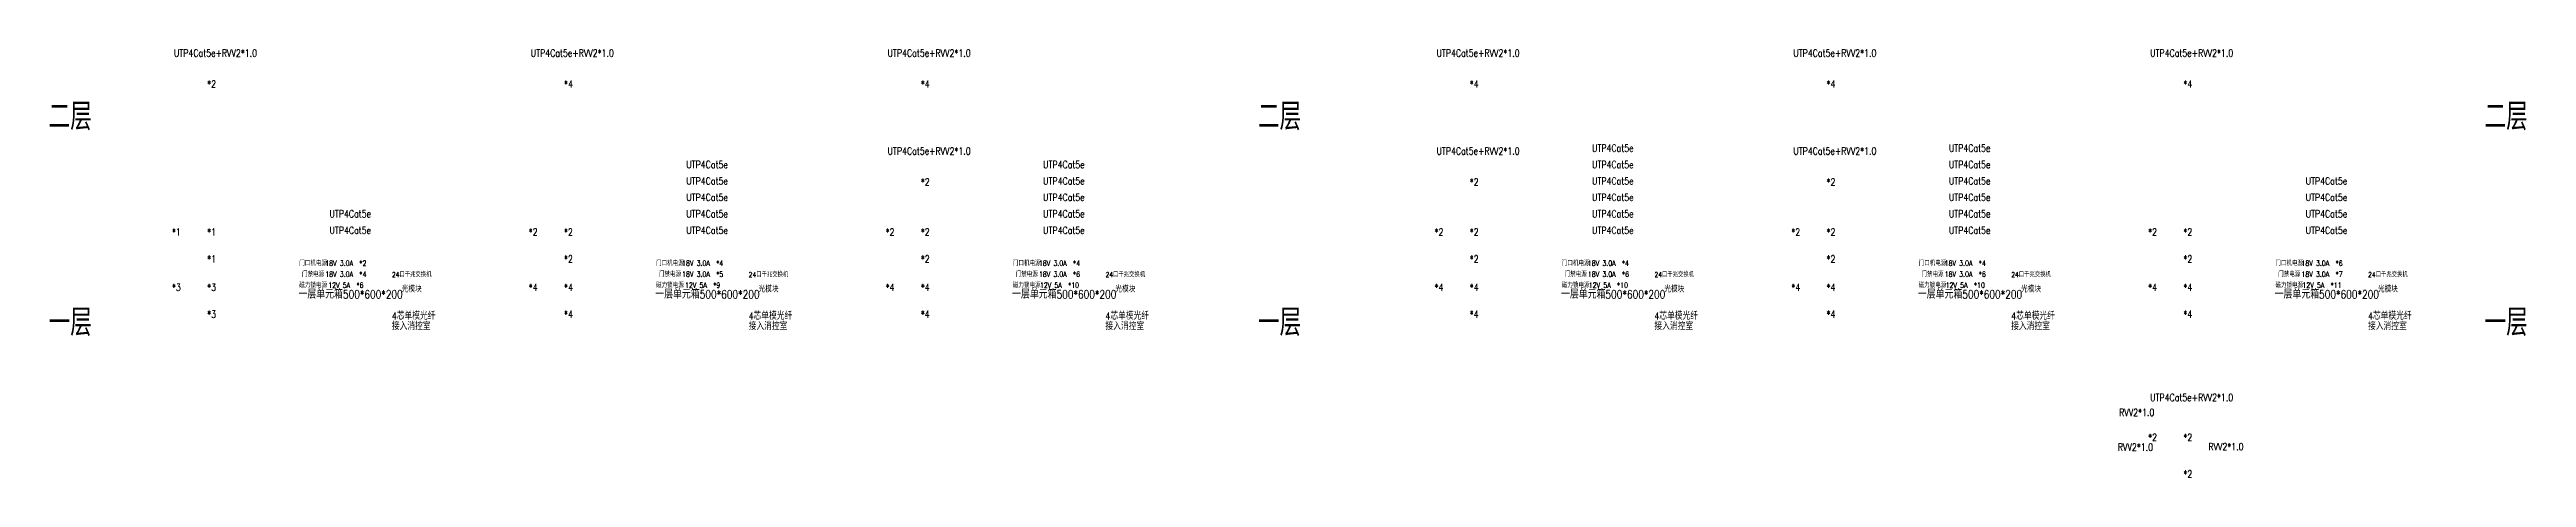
# Model space of a CAD drawing. Extents: x 2114868 to 5528286, y 1846921 to 2016792.
# Drawn here: x 3071256 to 3125403, y 1862915 to 1872275 of the extents above; entities that cross this region are included whole.
import ezdxf
from ezdxf.enums import TextEntityAlignment as Align

# ---------------------------------------------------------------- set-up
doc = ezdxf.new("R2010")
doc.units = 0
doc.header["$LTSCALE"] = 1000
doc.header["$MEASUREMENT"] = 0
doc.layers.add('T-EQUP-LIST-PLAN', color=3, linetype='Continuous')
doc.layers.add('智能化', color=7, linetype='Continuous')
doc.styles.add('_TEL_DIM', font='SIMPLEX', dxfattribs={"width": 0.8, "height": 3.5, "bigfont": 'HZTXT'})

msp = doc.modelspace()

# ---------------------------------------------------------------- texts
at = {"layer": 'T-EQUP-LIST-PLAN', "style": '_TEL_DIM', "width": 0.8}
for s, p in [('二层', (3071708, 1870819)), ('二层', (3098146, 1870819)), ('二层', (3124958, 1870819)), ('一层', (3071708, 1866319)), ('一层', (3098146, 1866319)), ('一层', (3124958, 1866319))]:
    msp.add_text(s, height=590, dxfattribs=at).set_placement(p, align=Align.MIDDLE)
at = {"layer": '智能化', "color": 120, "style": '_TEL_DIM', "width": 0.8}
for s, height, p in [('UTP4Cat5e+RVV2*1.0', 156.79, (3073976, 1872118)), ('UTP4Cat5e+RVV2*1.0', 156.79, (3081776, 1872118)), ('UTP4Cat5e+RVV2*1.0', 156.79, (3089576, 1872118)), ('UTP4Cat5e+RVV2*1.0', 156.79, (3101576, 1872118)), ('UTP4Cat5e+RVV2*1.0', 156.79, (3109376, 1872118)), ('UTP4Cat5e+RVV2*1.0', 156.79, (3117176, 1872118)), ('UTP4Cat5e', 156.8, (3085176, 1869681)), ('UTP4Cat5e+RVV2*1.0', 156.79, (3089576, 1869975)), ('UTP4Cat5e', 156.8, (3092976, 1869681)), ('UTP4Cat5e+RVV2*1.0', 156.79, (3101576, 1869975)), ('UTP4Cat5e', 156.8, (3104976, 1870040)), ('UTP4Cat5e', 156.8, (3104976, 1869681)), ('UTP4Cat5e+RVV2*1.0', 156.79, (3109376, 1869975)), ('UTP4Cat5e', 156.8, (3112776, 1870040)), ('UTP4Cat5e', 156.8, (3112776, 1869681)), ('UTP4Cat5e', 156.8, (3085176, 1869321)), ('UTP4Cat5e', 156.8, (3092976, 1869321)), ('UTP4Cat5e', 156.8, (3104976, 1869321)), ('UTP4Cat5e', 156.8, (3112776, 1869321)), ('UTP4Cat5e', 156.8, (3120576, 1869321)), ('UTP4Cat5e', 156.8, (3077376, 1868603)), ('UTP4Cat5e', 156.8, (3085176, 1868962)), ('UTP4Cat5e', 156.8, (3085176, 1868603)), ('UTP4Cat5e', 156.8, (3092976, 1868962)), ('UTP4Cat5e', 156.8, (3092976, 1868603)), ('UTP4Cat5e', 156.8, (3104976, 1868962)), ('UTP4Cat5e', 156.8, (3104976, 1868603)), ('UTP4Cat5e', 156.8, (3112776, 1868962)), ('UTP4Cat5e', 156.8, (3112776, 1868603)), ('UTP4Cat5e', 156.8, (3120576, 1868962)), ('UTP4Cat5e', 156.8, (3120576, 1868603)), ('UTP4Cat5e', 156.8, (3077376, 1868243)), ('UTP4Cat5e', 156.8, (3085176, 1868243)), ('UTP4Cat5e', 156.8, (3092976, 1868243)), ('UTP4Cat5e', 156.8, (3104976, 1868243)), ('UTP4Cat5e', 156.8, (3112776, 1868243)), ('UTP4Cat5e', 156.8, (3120576, 1868243)), ('4芯单模光纤', 156.8, (3078739, 1866368)), ('4芯单模光纤', 156.8, (3086539, 1866368)), ('4芯单模光纤', 156.8, (3094339, 1866368)), ('4芯单模光纤', 156.8, (3106339, 1866368)), ('4芯单模光纤', 156.8, (3114139, 1866368)), ('4芯单模光纤', 156.8, (3121939, 1866368)), ('接入消控室', 156.8, (3078739, 1866143)), ('接入消控室', 156.8, (3086539, 1866143)), ('接入消控室', 156.8, (3094339, 1866143)), ('接入消控室', 156.8, (3106339, 1866143)), ('接入消控室', 156.8, (3114139, 1866143)), ('接入消控室', 156.8, (3121939, 1866143)), ('RVV2*1.0', 156.8, (3116500, 1864260)), ('UTP4Cat5e+RVV2*1.0', 156.79, (3117176, 1864586)), ('RVV2*1.0', 156.8, (3116471, 1863501)), ('RVV2*1.0', 156.8, (3118450, 1863512))]:
    msp.add_text(s, height=height, dxfattribs=at).set_placement(p)
at = {"layer": '智能化', "color": 3, "style": '_TEL_DIM', "width": 0.8}
for s, p in [('*2', (3074703, 1871442)), ('*4', (3082503, 1871442)), ('*4', (3090303, 1871442)), ('*4', (3102303, 1871442)), ('*4', (3110103, 1871442)), ('*4', (3117903, 1871442)), ('*2', (3090303, 1869299)), ('*2', (3102303, 1869299)), ('*2', (3110103, 1869299)), ('*1', (3073933, 1868205)), ('*1', (3074703, 1868205)), ('*2', (3081733, 1868205)), ('*2', (3082503, 1868205)), ('*2', (3089533, 1868205)), ('*2', (3090303, 1868205)), ('*2', (3101533, 1868205)), ('*2', (3102303, 1868205)), ('*2', (3109333, 1868205)), ('*2', (3110103, 1868205)), ('*2', (3117133, 1868205)), ('*2', (3117903, 1868205)), ('*1', (3074703, 1867617)), ('*2', (3082503, 1867617)), ('*2', (3090303, 1867617)), ('*2', (3102303, 1867617)), ('*2', (3110103, 1867617)), ('*2', (3117903, 1867617)), ('*3', (3073933, 1866997)), ('*3', (3074703, 1866997)), ('*4', (3081733, 1866997)), ('*4', (3082503, 1866997)), ('*4', (3089533, 1866997)), ('*4', (3090303, 1866997)), ('*4', (3101533, 1866997)), ('*4', (3102303, 1866997)), ('*4', (3109333, 1866997)), ('*4', (3110103, 1866997)), ('*4', (3117133, 1866997)), ('*4', (3117903, 1866997)), ('*3', (3074703, 1866408)), ('*4', (3082503, 1866408)), ('*4', (3090303, 1866408)), ('*4', (3102303, 1866408)), ('*4', (3110103, 1866408)), ('*4', (3117903, 1866408)), ('*2', (3117133, 1863716)), ('*2', (3117903, 1863716)), ('*2', (3117903, 1862915))]:
    msp.add_text(s, height=156.8, dxfattribs=at).set_placement(p)
at = {"layer": '智能化', "color": 2, "linetype": 'ByBlock', "style": '_TEL_DIM', "width": 0.8}
for s, height, p in [('门口机电源', 112.5, (3077018, 1867601)), ('18V 3.0A  *2', 112.5, (3077734, 1867601)), ('门口机电源', 112.5, (3084818, 1867601)), ('18V 3.0A  *4', 112.5, (3085534, 1867601)), ('门口机电源', 112.5, (3092618, 1867601)), ('18V 3.0A  *4', 112.5, (3093334, 1867601)), ('门口机电源', 112.5, (3104618, 1867601)), ('18V 3.0A  *4', 112.5, (3105334, 1867601)), ('门口机电源', 112.5, (3112418, 1867601)), ('18V 3.0A  *4', 112.5, (3113134, 1867601)), ('门口机电源', 112.5, (3120218, 1867601)), ('18V 3.0A  *6', 112.5, (3120934, 1867601)), ('磁力锁电源', 112.5, (3077018, 1867121)), ('一层单元箱500*600*200', 180, (3077838, 1866920)), ('门禁电源', 112.5, (3077018, 1867361)), ('18V 3.0A  *4', 112.5, (3077734, 1867361)), ('12V 5A  *6', 112.5, (3077734, 1867121)), ('24口千兆交换机', 108, (3079173, 1867353)), ('光模块', 135, (3079174, 1867033)), ('磁力锁电源', 112.5, (3084818, 1867121)), ('一层单元箱500*600*200', 180, (3085638, 1866920)), ('门禁电源', 112.5, (3084818, 1867361)), ('18V 3.0A  *5', 112.5, (3085534, 1867361)), ('12V 5A  *9', 112.5, (3085534, 1867121)), ('24口千兆交换机', 108, (3086973, 1867353)), ('光模块', 135, (3086974, 1867033)), ('磁力锁电源', 112.5, (3092618, 1867121)), ('一层单元箱500*600*200', 180, (3093438, 1866920)), ('门禁电源', 112.5, (3092618, 1867361)), ('18V 3.0A  *6', 112.5, (3093334, 1867361)), ('12V 5A  *10', 112.5, (3093334, 1867121)), ('24口千兆交换机', 108, (3094773, 1867353)), ('光模块', 135, (3094774, 1867033)), ('磁力锁电源', 112.5, (3104618, 1867121)), ('一层单元箱500*600*200', 180, (3105438, 1866920)), ('门禁电源', 112.5, (3104618, 1867361)), ('18V 3.0A  *6', 112.5, (3105334, 1867361)), ('12V 5A  *10', 112.5, (3105334, 1867121)), ('24口千兆交换机', 108, (3106773, 1867353)), ('光模块', 135, (3106774, 1867033)), ('磁力锁电源', 112.5, (3112418, 1867121)), ('一层单元箱500*600*200', 180, (3113238, 1866920)), ('门禁电源', 112.5, (3112418, 1867361)), ('18V 3.0A  *6', 112.5, (3113134, 1867361)), ('12V 5A  *10', 112.5, (3113134, 1867121)), ('24口千兆交换机', 108, (3114573, 1867353)), ('光模块', 135, (3114574, 1867033)), ('磁力锁电源', 112.5, (3120218, 1867121)), ('一层单元箱500*600*200', 180, (3121038, 1866920)), ('门禁电源', 112.5, (3120218, 1867361)), ('18V 3.0A  *7', 112.5, (3120934, 1867361)), ('12V 5A  *11', 112.5, (3120934, 1867121)), ('24口千兆交换机', 108, (3122373, 1867353)), ('光模块', 135, (3122374, 1867033))]:
    msp.add_text(s, height=height, dxfattribs=at).set_placement(p, align=Align.MIDDLE_CENTER)

doc.saveas('drawing.dxf')
